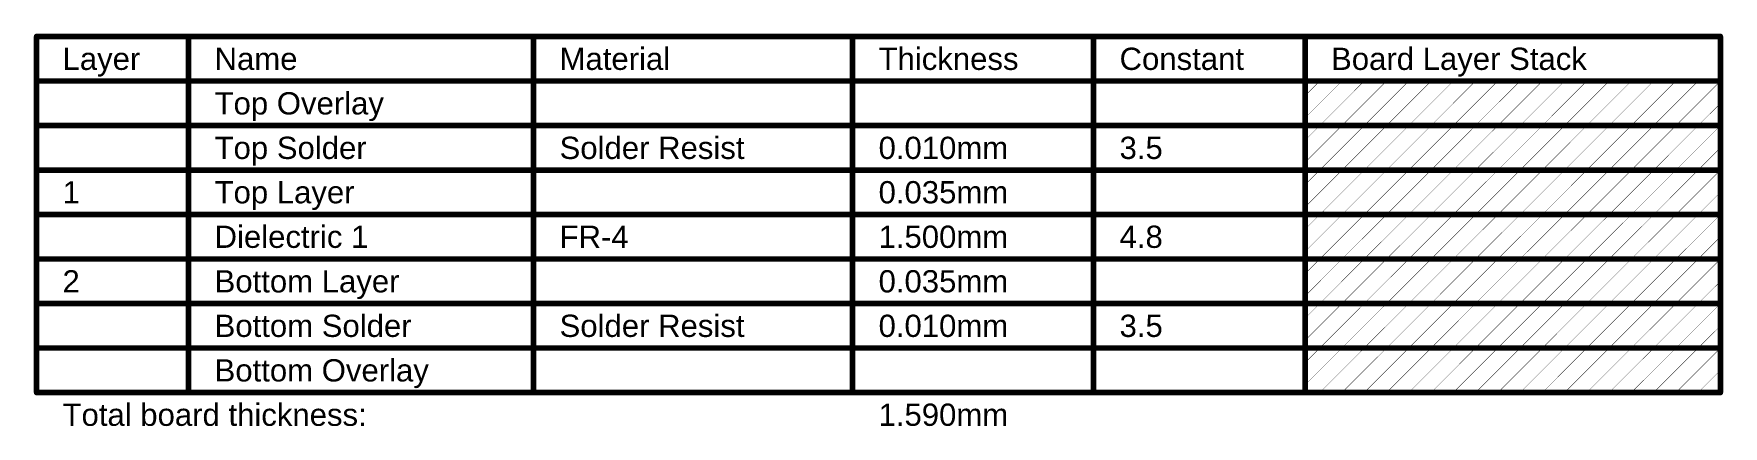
# Model space of a CAD drawing. Header units: inches. Extents: x -7 to 348, y -14 to 159.
# Drawn here: x 101.7 to 217.3, y 106.4 to 133.3 of the extents above; entities that cross this region are included whole.
import ezdxf

# ---------------------------------------------------------------- set-up
doc = ezdxf.new("R2010")
doc.units = ezdxf.units.IN
doc.layers.add('Fabrication', color=76, linetype='Continuous')
doc.styles.add('Arial', font='', dxfattribs={"height": 0.2})
doc.styles.get('Arial').set_extended_font_data('Arial')

msp = doc.modelspace()

# ---------------------------------------------------------------- texts
at = {"layer": 'Fabrication', "style": 'Arial'}
for s, height, p in [('Layer', 1.524, (103.65, 130.81)), ('Name', 1.524, (114.06, 130.81)), ('Material', 1.524, (137.68, 130.81)), ('Thickness', 1.524, (159.52, 130.81)), ('Constant', 1.524, (176.02, 130.81)), ('Board Layer Stack', 1.524, (190.5, 130.81)), ('Top Overlay', 1.524, (114.06, 127.76)), ('Top Solder', 1.524, (114.06, 124.71)), ('Solder Resist', 1.524, (137.68, 124.71)), ('0.010mm', 1.524, (159.52, 124.71)), ('3.5', 1.524, (176.02, 124.71)), ('1', 1.52, (103.65, 121.67)), ('Top Layer', 1.524, (114.06, 121.67)), ('0.035mm', 1.524, (159.52, 121.67)), ('Dielectric 1', 1.524, (114.06, 118.62)), ('FR-4', 1.524, (137.68, 118.62)), ('1.500mm', 1.524, (159.52, 118.62)), ('4.8', 1.524, (176.02, 118.62)), ('2', 1.52, (103.65, 115.57)), ('Bottom Layer', 1.524, (114.06, 115.57)), ('0.035mm', 1.524, (159.52, 115.57)), ('Bottom Solder', 1.524, (114.06, 112.52)), ('Solder Resist', 1.524, (137.68, 112.52)), ('0.010mm', 1.524, (159.52, 112.52)), ('3.5', 1.524, (176.02, 112.52)), ('Bottom Overlay', 1.524, (114.06, 109.47)), ('Total board thickness:', 1.524, (103.65, 106.43)), ('1.590mm', 1.524, (159.52, 106.43))]:
    msp.add_text(s, height=height, dxfattribs=at).set_placement(p)

# ---------------------------------------------------------------- linework, layer by layer
at = {"layer": 'Fabrication'}
for points in [[(101.87, 108.71, 0.381, 0.381, 0), (101.87, 133.1, 0.381, 0.381, 0)], [(101.87, 133.1, 0.381, 0.381, 0), (217.16, 133.1, 0.381, 0.381, 0)], [(112.28, 108.71, 0.381, 0.381, 0), (112.28, 133.1, 0.381, 0.381, 0)], [(135.9, 108.71, 0.381, 0.381, 0), (135.9, 133.1, 0.381, 0.381, 0)], [(157.74, 108.71, 0.381, 0.381, 0), (157.74, 133.1, 0.381, 0.381, 0)], [(174.24, 108.71, 0.381, 0.381, 0), (174.24, 133.1, 0.381, 0.381, 0)], [(188.72, 108.71, 0.381, 0.381, 0), (188.72, 133.1, 0.381, 0.381, 0)], [(217.16, 108.71, 0.381, 0.381, 0), (217.16, 133.1, 0.381, 0.381, 0)], [(101.87, 130.05, 0.381, 0.381, 0), (217.16, 130.05, 0.381, 0.381, 0)], [(188.72, 129.04, 0.0254, 0.0254, 0), (189.73, 130.05, 0.0254, 0.0254, 0)], [(188.72, 127.52, 0.0254, 0.0254, 0), (191.25, 130.05, 0.0254, 0.0254, 0)], [(189.73, 127, 0.0254, 0.0254, 0), (192.77, 130.05, 0.0254, 0.0254, 0)], [(191.25, 127, 0.0254, 0.0254, 0), (194.3, 130.05, 0.0254, 0.0254, 0)], [(192.77, 127, 0.0254, 0.0254, 0), (195.82, 130.05, 0.0254, 0.0254, 0)], [(194.3, 127, 0.0254, 0.0254, 0), (197.35, 130.05, 0.0254, 0.0254, 0)], [(195.82, 127, 0.0254, 0.0254, 0), (198.87, 130.05, 0.0254, 0.0254, 0)], [(197.35, 127, 0.0254, 0.0254, 0), (200.39, 130.05, 0.0254, 0.0254, 0)], [(198.87, 127, 0.0254, 0.0254, 0), (201.92, 130.05, 0.0254, 0.0254, 0)], [(200.39, 127, 0.0254, 0.0254, 0), (203.44, 130.05, 0.0254, 0.0254, 0)], [(201.92, 127, 0.0254, 0.0254, 0), (204.97, 130.05, 0.0254, 0.0254, 0)], [(203.44, 127, 0.0254, 0.0254, 0), (206.49, 130.05, 0.0254, 0.0254, 0)], [(204.97, 127, 0.0254, 0.0254, 0), (208.01, 130.05, 0.0254, 0.0254, 0)], [(206.49, 127, 0.0254, 0.0254, 0), (209.54, 130.05, 0.0254, 0.0254, 0)], [(208.01, 127, 0.0254, 0.0254, 0), (211.06, 130.05, 0.0254, 0.0254, 0)], [(209.54, 127, 0.0254, 0.0254, 0), (212.59, 130.05, 0.0254, 0.0254, 0)], [(211.06, 127, 0.0254, 0.0254, 0), (214.11, 130.05, 0.0254, 0.0254, 0)], [(212.59, 127, 0.0254, 0.0254, 0), (215.63, 130.05, 0.0254, 0.0254, 0)], [(214.11, 127, 0.0254, 0.0254, 0), (217.16, 130.05, 0.0254, 0.0254, 0)], [(215.63, 127, 0.0254, 0.0254, 0), (217.16, 128.52, 0.0254, 0.0254, 0)], [(101.87, 127, 0.381, 0.381, 0), (112.28, 127, 0.381, 0.381, 0)], [(112.28, 127, 0.381, 0.381, 0), (135.9, 127, 0.381, 0.381, 0)], [(135.9, 127, 0.381, 0.381, 0), (157.74, 127, 0.381, 0.381, 0)], [(157.74, 127, 0.381, 0.381, 0), (174.24, 127, 0.381, 0.381, 0)], [(174.24, 127, 0.381, 0.381, 0), (188.72, 127, 0.381, 0.381, 0)], [(188.72, 127, 0.381, 0.381, 0), (217.16, 127, 0.381, 0.381, 0)], [(188.72, 125.99, 0.0254, 0.0254, 0), (189.73, 127, 0.0254, 0.0254, 0)], [(188.72, 124.47, 0.0254, 0.0254, 0), (191.25, 127, 0.0254, 0.0254, 0)], [(189.73, 123.95, 0.0254, 0.0254, 0), (192.77, 127, 0.0254, 0.0254, 0)], [(191.25, 123.95, 0.0254, 0.0254, 0), (194.3, 127, 0.0254, 0.0254, 0)], [(192.77, 123.95, 0.0254, 0.0254, 0), (195.82, 127, 0.0254, 0.0254, 0)], [(194.3, 123.95, 0.0254, 0.0254, 0), (197.35, 127, 0.0254, 0.0254, 0)], [(195.82, 123.95, 0.0254, 0.0254, 0), (198.87, 127, 0.0254, 0.0254, 0)], [(197.35, 123.95, 0.0254, 0.0254, 0), (200.39, 127, 0.0254, 0.0254, 0)], [(198.87, 123.95, 0.0254, 0.0254, 0), (201.92, 127, 0.0254, 0.0254, 0)], [(200.39, 123.95, 0.0254, 0.0254, 0), (203.44, 127, 0.0254, 0.0254, 0)], [(201.92, 123.95, 0.0254, 0.0254, 0), (204.97, 127, 0.0254, 0.0254, 0)], [(203.44, 123.95, 0.0254, 0.0254, 0), (206.49, 127, 0.0254, 0.0254, 0)], [(204.97, 123.95, 0.0254, 0.0254, 0), (208.01, 127, 0.0254, 0.0254, 0)], [(206.49, 123.95, 0.0254, 0.0254, 0), (209.54, 127, 0.0254, 0.0254, 0)], [(208.01, 123.95, 0.0254, 0.0254, 0), (211.06, 127, 0.0254, 0.0254, 0)], [(209.54, 123.95, 0.0254, 0.0254, 0), (212.59, 127, 0.0254, 0.0254, 0)], [(211.06, 123.95, 0.0254, 0.0254, 0), (214.11, 127, 0.0254, 0.0254, 0)], [(212.59, 123.95, 0.0254, 0.0254, 0), (215.63, 127, 0.0254, 0.0254, 0)], [(214.11, 123.95, 0.0254, 0.0254, 0), (217.16, 127, 0.0254, 0.0254, 0)], [(215.63, 123.95, 0.0254, 0.0254, 0), (217.16, 125.48, 0.0254, 0.0254, 0)], [(101.87, 123.95, 0.381, 0.381, 0), (112.28, 123.95, 0.381, 0.381, 0)], [(112.28, 123.95, 0.381, 0.381, 0), (135.9, 123.95, 0.381, 0.381, 0)], [(135.9, 123.95, 0.381, 0.381, 0), (157.74, 123.95, 0.381, 0.381, 0)], [(157.74, 123.95, 0.381, 0.381, 0), (174.24, 123.95, 0.381, 0.381, 0)], [(174.24, 123.95, 0.381, 0.381, 0), (188.72, 123.95, 0.381, 0.381, 0)], [(188.72, 123.95, 0.381, 0.381, 0), (217.16, 123.95, 0.381, 0.381, 0)], [(188.72, 122.94, 0.0254, 0.0254, 0), (189.73, 123.95, 0.0254, 0.0254, 0)], [(188.72, 121.42, 0.0254, 0.0254, 0), (191.25, 123.95, 0.0254, 0.0254, 0)], [(189.73, 120.9, 0.0254, 0.0254, 0), (192.77, 123.95, 0.0254, 0.0254, 0)], [(191.25, 120.9, 0.0254, 0.0254, 0), (194.3, 123.95, 0.0254, 0.0254, 0)], [(192.77, 120.9, 0.0254, 0.0254, 0), (195.82, 123.95, 0.0254, 0.0254, 0)], [(194.3, 120.9, 0.0254, 0.0254, 0), (197.35, 123.95, 0.0254, 0.0254, 0)], [(195.82, 120.9, 0.0254, 0.0254, 0), (198.87, 123.95, 0.0254, 0.0254, 0)], [(197.35, 120.9, 0.0254, 0.0254, 0), (200.39, 123.95, 0.0254, 0.0254, 0)], [(198.87, 120.9, 0.0254, 0.0254, 0), (201.92, 123.95, 0.0254, 0.0254, 0)], [(200.39, 120.9, 0.0254, 0.0254, 0), (203.44, 123.95, 0.0254, 0.0254, 0)], [(201.92, 120.9, 0.0254, 0.0254, 0), (204.97, 123.95, 0.0254, 0.0254, 0)], [(203.44, 120.9, 0.0254, 0.0254, 0), (206.49, 123.95, 0.0254, 0.0254, 0)], [(204.97, 120.9, 0.0254, 0.0254, 0), (208.01, 123.95, 0.0254, 0.0254, 0)], [(206.49, 120.9, 0.0254, 0.0254, 0), (209.54, 123.95, 0.0254, 0.0254, 0)], [(208.01, 120.9, 0.0254, 0.0254, 0), (211.06, 123.95, 0.0254, 0.0254, 0)], [(209.54, 120.9, 0.0254, 0.0254, 0), (212.59, 123.95, 0.0254, 0.0254, 0)], [(211.06, 120.9, 0.0254, 0.0254, 0), (214.11, 123.95, 0.0254, 0.0254, 0)], [(212.59, 120.9, 0.0254, 0.0254, 0), (215.63, 123.95, 0.0254, 0.0254, 0)], [(214.11, 120.9, 0.0254, 0.0254, 0), (217.16, 123.95, 0.0254, 0.0254, 0)], [(215.63, 120.9, 0.0254, 0.0254, 0), (217.16, 122.43, 0.0254, 0.0254, 0)], [(101.87, 120.9, 0.381, 0.381, 0), (112.28, 120.9, 0.381, 0.381, 0)], [(112.28, 120.9, 0.381, 0.381, 0), (135.9, 120.9, 0.381, 0.381, 0)], [(135.9, 120.9, 0.381, 0.381, 0), (157.74, 120.9, 0.381, 0.381, 0)], [(157.74, 120.9, 0.381, 0.381, 0), (174.24, 120.9, 0.381, 0.381, 0)], [(174.24, 120.9, 0.381, 0.381, 0), (188.72, 120.9, 0.381, 0.381, 0)], [(188.72, 120.9, 0.381, 0.381, 0), (217.16, 120.9, 0.381, 0.381, 0)], [(188.72, 119.9, 0.0254, 0.0254, 0), (189.73, 120.9, 0.0254, 0.0254, 0)], [(188.72, 118.37, 0.0254, 0.0254, 0), (191.25, 120.9, 0.0254, 0.0254, 0)], [(189.73, 117.86, 0.0254, 0.0254, 0), (192.77, 120.9, 0.0254, 0.0254, 0)], [(191.25, 117.86, 0.0254, 0.0254, 0), (194.3, 120.9, 0.0254, 0.0254, 0)], [(192.77, 117.86, 0.0254, 0.0254, 0), (195.82, 120.9, 0.0254, 0.0254, 0)], [(194.3, 117.86, 0.0254, 0.0254, 0), (197.35, 120.9, 0.0254, 0.0254, 0)], [(195.82, 117.86, 0.0254, 0.0254, 0), (198.87, 120.9, 0.0254, 0.0254, 0)], [(197.35, 117.86, 0.0254, 0.0254, 0), (200.39, 120.9, 0.0254, 0.0254, 0)], [(198.87, 117.86, 0.0254, 0.0254, 0), (201.92, 120.9, 0.0254, 0.0254, 0)], [(200.39, 117.86, 0.0254, 0.0254, 0), (203.44, 120.9, 0.0254, 0.0254, 0)], [(201.92, 117.86, 0.0254, 0.0254, 0), (204.97, 120.9, 0.0254, 0.0254, 0)], [(203.44, 117.86, 0.0254, 0.0254, 0), (206.49, 120.9, 0.0254, 0.0254, 0)], [(204.97, 117.86, 0.0254, 0.0254, 0), (208.01, 120.9, 0.0254, 0.0254, 0)], [(206.49, 117.86, 0.0254, 0.0254, 0), (209.54, 120.9, 0.0254, 0.0254, 0)], [(208.01, 117.86, 0.0254, 0.0254, 0), (211.06, 120.9, 0.0254, 0.0254, 0)], [(209.54, 117.86, 0.0254, 0.0254, 0), (212.59, 120.9, 0.0254, 0.0254, 0)], [(211.06, 117.86, 0.0254, 0.0254, 0), (214.11, 120.9, 0.0254, 0.0254, 0)], [(212.59, 117.86, 0.0254, 0.0254, 0), (215.63, 120.9, 0.0254, 0.0254, 0)], [(214.11, 117.86, 0.0254, 0.0254, 0), (217.16, 120.9, 0.0254, 0.0254, 0)], [(215.63, 117.86, 0.0254, 0.0254, 0), (217.16, 119.38, 0.0254, 0.0254, 0)], [(101.87, 117.86, 0.381, 0.381, 0), (112.28, 117.86, 0.381, 0.381, 0)], [(112.28, 117.86, 0.381, 0.381, 0), (135.9, 117.86, 0.381, 0.381, 0)], [(135.9, 117.86, 0.381, 0.381, 0), (157.74, 117.86, 0.381, 0.381, 0)], [(157.74, 117.86, 0.381, 0.381, 0), (174.24, 117.86, 0.381, 0.381, 0)], [(174.24, 117.86, 0.381, 0.381, 0), (188.72, 117.86, 0.381, 0.381, 0)], [(188.72, 117.86, 0.381, 0.381, 0), (217.16, 117.86, 0.381, 0.381, 0)], [(188.72, 116.85, 0.0254, 0.0254, 0), (189.73, 117.86, 0.0254, 0.0254, 0)], [(188.72, 115.32, 0.0254, 0.0254, 0), (191.25, 117.86, 0.0254, 0.0254, 0)], [(189.73, 114.81, 0.0254, 0.0254, 0), (192.77, 117.86, 0.0254, 0.0254, 0)], [(191.25, 114.81, 0.0254, 0.0254, 0), (194.3, 117.86, 0.0254, 0.0254, 0)], [(192.77, 114.81, 0.0254, 0.0254, 0), (195.82, 117.86, 0.0254, 0.0254, 0)], [(194.3, 114.81, 0.0254, 0.0254, 0), (197.35, 117.86, 0.0254, 0.0254, 0)], [(195.82, 114.81, 0.0254, 0.0254, 0), (198.87, 117.86, 0.0254, 0.0254, 0)], [(197.35, 114.81, 0.0254, 0.0254, 0), (200.39, 117.86, 0.0254, 0.0254, 0)], [(198.87, 114.81, 0.0254, 0.0254, 0), (201.92, 117.86, 0.0254, 0.0254, 0)], [(200.39, 114.81, 0.0254, 0.0254, 0), (203.44, 117.86, 0.0254, 0.0254, 0)], [(201.92, 114.81, 0.0254, 0.0254, 0), (204.97, 117.86, 0.0254, 0.0254, 0)], [(203.44, 114.81, 0.0254, 0.0254, 0), (206.49, 117.86, 0.0254, 0.0254, 0)], [(204.97, 114.81, 0.0254, 0.0254, 0), (208.01, 117.86, 0.0254, 0.0254, 0)], [(206.49, 114.81, 0.0254, 0.0254, 0), (209.54, 117.86, 0.0254, 0.0254, 0)], [(208.01, 114.81, 0.0254, 0.0254, 0), (211.06, 117.86, 0.0254, 0.0254, 0)], [(209.54, 114.81, 0.0254, 0.0254, 0), (212.59, 117.86, 0.0254, 0.0254, 0)], [(211.06, 114.81, 0.0254, 0.0254, 0), (214.11, 117.86, 0.0254, 0.0254, 0)], [(212.59, 114.81, 0.0254, 0.0254, 0), (215.63, 117.86, 0.0254, 0.0254, 0)], [(214.11, 114.81, 0.0254, 0.0254, 0), (217.16, 117.86, 0.0254, 0.0254, 0)], [(215.63, 114.81, 0.0254, 0.0254, 0), (217.16, 116.33, 0.0254, 0.0254, 0)], [(101.87, 114.81, 0.381, 0.381, 0), (112.28, 114.81, 0.381, 0.381, 0)], [(112.28, 114.81, 0.381, 0.381, 0), (135.9, 114.81, 0.381, 0.381, 0)], [(135.9, 114.81, 0.381, 0.381, 0), (157.74, 114.81, 0.381, 0.381, 0)], [(157.74, 114.81, 0.381, 0.381, 0), (174.24, 114.81, 0.381, 0.381, 0)], [(174.24, 114.81, 0.381, 0.381, 0), (188.72, 114.81, 0.381, 0.381, 0)], [(188.72, 114.81, 0.381, 0.381, 0), (217.16, 114.81, 0.381, 0.381, 0)], [(188.72, 113.8, 0.0254, 0.0254, 0), (189.73, 114.81, 0.0254, 0.0254, 0)], [(188.72, 112.28, 0.0254, 0.0254, 0), (191.25, 114.81, 0.0254, 0.0254, 0)], [(189.73, 111.76, 0.0254, 0.0254, 0), (192.77, 114.81, 0.0254, 0.0254, 0)], [(191.25, 111.76, 0.0254, 0.0254, 0), (194.3, 114.81, 0.0254, 0.0254, 0)], [(192.77, 111.76, 0.0254, 0.0254, 0), (195.82, 114.81, 0.0254, 0.0254, 0)], [(194.3, 111.76, 0.0254, 0.0254, 0), (197.35, 114.81, 0.0254, 0.0254, 0)], [(195.82, 111.76, 0.0254, 0.0254, 0), (198.87, 114.81, 0.0254, 0.0254, 0)], [(197.35, 111.76, 0.0254, 0.0254, 0), (200.39, 114.81, 0.0254, 0.0254, 0)], [(198.87, 111.76, 0.0254, 0.0254, 0), (201.92, 114.81, 0.0254, 0.0254, 0)], [(200.39, 111.76, 0.0254, 0.0254, 0), (203.44, 114.81, 0.0254, 0.0254, 0)], [(201.92, 111.76, 0.0254, 0.0254, 0), (204.97, 114.81, 0.0254, 0.0254, 0)], [(203.44, 111.76, 0.0254, 0.0254, 0), (206.49, 114.81, 0.0254, 0.0254, 0)], [(204.97, 111.76, 0.0254, 0.0254, 0), (208.01, 114.81, 0.0254, 0.0254, 0)], [(206.49, 111.76, 0.0254, 0.0254, 0), (209.54, 114.81, 0.0254, 0.0254, 0)], [(208.01, 111.76, 0.0254, 0.0254, 0), (211.06, 114.81, 0.0254, 0.0254, 0)], [(209.54, 111.76, 0.0254, 0.0254, 0), (212.59, 114.81, 0.0254, 0.0254, 0)], [(211.06, 111.76, 0.0254, 0.0254, 0), (214.11, 114.81, 0.0254, 0.0254, 0)], [(212.59, 111.76, 0.0254, 0.0254, 0), (215.63, 114.81, 0.0254, 0.0254, 0)], [(214.11, 111.76, 0.0254, 0.0254, 0), (217.16, 114.81, 0.0254, 0.0254, 0)], [(215.63, 111.76, 0.0254, 0.0254, 0), (217.16, 113.28, 0.0254, 0.0254, 0)], [(101.87, 111.76, 0.381, 0.381, 0), (112.28, 111.76, 0.381, 0.381, 0)], [(112.28, 111.76, 0.381, 0.381, 0), (135.9, 111.76, 0.381, 0.381, 0)], [(135.9, 111.76, 0.381, 0.381, 0), (157.74, 111.76, 0.381, 0.381, 0)], [(157.74, 111.76, 0.381, 0.381, 0), (174.24, 111.76, 0.381, 0.381, 0)], [(174.24, 111.76, 0.381, 0.381, 0), (188.72, 111.76, 0.381, 0.381, 0)], [(188.72, 111.76, 0.381, 0.381, 0), (217.16, 111.76, 0.381, 0.381, 0)], [(188.72, 110.75, 0.0254, 0.0254, 0), (189.73, 111.76, 0.0254, 0.0254, 0)], [(188.72, 109.23, 0.0254, 0.0254, 0), (191.25, 111.76, 0.0254, 0.0254, 0)], [(189.73, 108.71, 0.0254, 0.0254, 0), (192.77, 111.76, 0.0254, 0.0254, 0)], [(191.25, 108.71, 0.0254, 0.0254, 0), (194.3, 111.76, 0.0254, 0.0254, 0)], [(192.77, 108.71, 0.0254, 0.0254, 0), (195.82, 111.76, 0.0254, 0.0254, 0)], [(194.3, 108.71, 0.0254, 0.0254, 0), (197.35, 111.76, 0.0254, 0.0254, 0)], [(195.82, 108.71, 0.0254, 0.0254, 0), (198.87, 111.76, 0.0254, 0.0254, 0)], [(197.35, 108.71, 0.0254, 0.0254, 0), (200.39, 111.76, 0.0254, 0.0254, 0)], [(198.87, 108.71, 0.0254, 0.0254, 0), (201.92, 111.76, 0.0254, 0.0254, 0)], [(200.39, 108.71, 0.0254, 0.0254, 0), (203.44, 111.76, 0.0254, 0.0254, 0)], [(201.92, 108.71, 0.0254, 0.0254, 0), (204.97, 111.76, 0.0254, 0.0254, 0)], [(203.44, 108.71, 0.0254, 0.0254, 0), (206.49, 111.76, 0.0254, 0.0254, 0)], [(204.97, 108.71, 0.0254, 0.0254, 0), (208.01, 111.76, 0.0254, 0.0254, 0)], [(206.49, 108.71, 0.0254, 0.0254, 0), (209.54, 111.76, 0.0254, 0.0254, 0)], [(208.01, 108.71, 0.0254, 0.0254, 0), (211.06, 111.76, 0.0254, 0.0254, 0)], [(209.54, 108.71, 0.0254, 0.0254, 0), (212.59, 111.76, 0.0254, 0.0254, 0)], [(211.06, 108.71, 0.0254, 0.0254, 0), (214.11, 111.76, 0.0254, 0.0254, 0)], [(212.59, 108.71, 0.0254, 0.0254, 0), (215.63, 111.76, 0.0254, 0.0254, 0)], [(214.11, 108.71, 0.0254, 0.0254, 0), (217.16, 111.76, 0.0254, 0.0254, 0)], [(215.63, 108.71, 0.0254, 0.0254, 0), (217.16, 110.24, 0.0254, 0.0254, 0)], [(101.87, 108.71, 0.381, 0.381, 0), (112.28, 108.71, 0.381, 0.381, 0)], [(112.28, 108.71, 0.381, 0.381, 0), (135.9, 108.71, 0.381, 0.381, 0)], [(135.9, 108.71, 0.381, 0.381, 0), (157.74, 108.71, 0.381, 0.381, 0)], [(157.74, 108.71, 0.381, 0.381, 0), (174.24, 108.71, 0.381, 0.381, 0)], [(174.24, 108.71, 0.381, 0.381, 0), (188.72, 108.71, 0.381, 0.381, 0)], [(188.72, 108.71, 0.381, 0.381, 0), (217.16, 108.71, 0.381, 0.381, 0)]]:
    msp.add_lwpolyline(points, format="xyseb", dxfattribs=at)
for points in [[(101.78, 133.1, 0.191, 0.191, 1), (101.97, 133.1, 0.191, 0.191, 1)], [(101.78, 133.1, 0.191, 0.191, 1), (101.97, 133.1, 0.191, 0.191, 1)], [(112.19, 133.1, 0.191, 0.191, 1), (112.38, 133.1, 0.191, 0.191, 1)], [(135.8, 133.1, 0.191, 0.191, 1), (136, 133.1, 0.191, 0.191, 1)], [(157.64, 133.1, 0.191, 0.191, 1), (157.83, 133.1, 0.191, 0.191, 1)], [(174.15, 133.1, 0.191, 0.191, 1), (174.34, 133.1, 0.191, 0.191, 1)], [(188.62, 133.1, 0.191, 0.191, 1), (188.81, 133.1, 0.191, 0.191, 1)], [(217.06, 133.1, 0.191, 0.191, 1), (217.25, 133.1, 0.191, 0.191, 1)], [(217.06, 133.1, 0.191, 0.191, 1), (217.25, 133.1, 0.191, 0.191, 1)], [(101.78, 130.05, 0.191, 0.191, 1), (101.97, 130.05, 0.191, 0.191, 1)], [(189.72, 130.05, 0.0127, 0.0127, 1), (189.73, 130.05, 0.0127, 0.0127, 1)], [(191.24, 130.05, 0.0127, 0.0127, 1), (191.26, 130.05, 0.0127, 0.0127, 1)], [(192.77, 130.05, 0.0127, 0.0127, 1), (192.78, 130.05, 0.0127, 0.0127, 1)], [(194.29, 130.05, 0.0127, 0.0127, 1), (194.3, 130.05, 0.0127, 0.0127, 1)], [(195.82, 130.05, 0.0127, 0.0127, 1), (195.83, 130.05, 0.0127, 0.0127, 1)], [(197.34, 130.05, 0.0127, 0.0127, 1), (197.35, 130.05, 0.0127, 0.0127, 1)], [(198.86, 130.05, 0.0127, 0.0127, 1), (198.88, 130.05, 0.0127, 0.0127, 1)], [(200.39, 130.05, 0.0127, 0.0127, 1), (200.4, 130.05, 0.0127, 0.0127, 1)], [(201.91, 130.05, 0.0127, 0.0127, 1), (201.92, 130.05, 0.0127, 0.0127, 1)], [(203.44, 130.05, 0.0127, 0.0127, 1), (203.45, 130.05, 0.0127, 0.0127, 1)], [(204.96, 130.05, 0.0127, 0.0127, 1), (204.97, 130.05, 0.0127, 0.0127, 1)], [(206.48, 130.05, 0.0127, 0.0127, 1), (206.5, 130.05, 0.0127, 0.0127, 1)], [(208.01, 130.05, 0.0127, 0.0127, 1), (208.02, 130.05, 0.0127, 0.0127, 1)], [(209.53, 130.05, 0.0127, 0.0127, 1), (209.54, 130.05, 0.0127, 0.0127, 1)], [(211.06, 130.05, 0.0127, 0.0127, 1), (211.07, 130.05, 0.0127, 0.0127, 1)], [(212.58, 130.05, 0.0127, 0.0127, 1), (212.59, 130.05, 0.0127, 0.0127, 1)], [(214.1, 130.05, 0.0127, 0.0127, 1), (214.12, 130.05, 0.0127, 0.0127, 1)], [(215.63, 130.05, 0.0127, 0.0127, 1), (215.64, 130.05, 0.0127, 0.0127, 1)], [(217.06, 130.05, 0.191, 0.191, 1), (217.25, 130.05, 0.191, 0.191, 1)], [(217.15, 130.05, 0.0127, 0.0127, 1), (217.16, 130.05, 0.0127, 0.0127, 1)], [(188.71, 129.04, 0.0127, 0.0127, 1), (188.72, 129.04, 0.0127, 0.0127, 1)], [(217.15, 128.52, 0.0127, 0.0127, 1), (217.16, 128.52, 0.0127, 0.0127, 1)], [(188.71, 127.52, 0.0127, 0.0127, 1), (188.72, 127.52, 0.0127, 0.0127, 1)], [(101.78, 127, 0.191, 0.191, 1), (101.97, 127, 0.191, 0.191, 1)], [(112.19, 127, 0.191, 0.191, 1), (112.38, 127, 0.191, 0.191, 1)], [(112.19, 127, 0.191, 0.191, 1), (112.38, 127, 0.191, 0.191, 1)], [(135.8, 127, 0.191, 0.191, 1), (136, 127, 0.191, 0.191, 1)], [(135.8, 127, 0.191, 0.191, 1), (136, 127, 0.191, 0.191, 1)], [(157.64, 127, 0.191, 0.191, 1), (157.83, 127, 0.191, 0.191, 1)], [(157.64, 127, 0.191, 0.191, 1), (157.83, 127, 0.191, 0.191, 1)], [(174.15, 127, 0.191, 0.191, 1), (174.34, 127, 0.191, 0.191, 1)], [(174.15, 127, 0.191, 0.191, 1), (174.34, 127, 0.191, 0.191, 1)], [(188.62, 127, 0.191, 0.191, 1), (188.81, 127, 0.191, 0.191, 1)], [(188.62, 127, 0.191, 0.191, 1), (188.81, 127, 0.191, 0.191, 1)], [(189.72, 127, 0.0127, 0.0127, 1), (189.73, 127, 0.0127, 0.0127, 1)], [(189.72, 127, 0.0127, 0.0127, 1), (189.73, 127, 0.0127, 0.0127, 1)], [(191.24, 127, 0.0127, 0.0127, 1), (191.26, 127, 0.0127, 0.0127, 1)], [(191.24, 127, 0.0127, 0.0127, 1), (191.26, 127, 0.0127, 0.0127, 1)], [(192.77, 127, 0.0127, 0.0127, 1), (192.78, 127, 0.0127, 0.0127, 1)], [(192.77, 127, 0.0127, 0.0127, 1), (192.78, 127, 0.0127, 0.0127, 1)], [(194.29, 127, 0.0127, 0.0127, 1), (194.3, 127, 0.0127, 0.0127, 1)], [(194.29, 127, 0.0127, 0.0127, 1), (194.3, 127, 0.0127, 0.0127, 1)], [(195.82, 127, 0.0127, 0.0127, 1), (195.83, 127, 0.0127, 0.0127, 1)], [(195.82, 127, 0.0127, 0.0127, 1), (195.83, 127, 0.0127, 0.0127, 1)], [(197.34, 127, 0.0127, 0.0127, 1), (197.35, 127, 0.0127, 0.0127, 1)], [(197.34, 127, 0.0127, 0.0127, 1), (197.35, 127, 0.0127, 0.0127, 1)], [(198.86, 127, 0.0127, 0.0127, 1), (198.88, 127, 0.0127, 0.0127, 1)], [(198.86, 127, 0.0127, 0.0127, 1), (198.88, 127, 0.0127, 0.0127, 1)], [(200.39, 127, 0.0127, 0.0127, 1), (200.4, 127, 0.0127, 0.0127, 1)], [(200.39, 127, 0.0127, 0.0127, 1), (200.4, 127, 0.0127, 0.0127, 1)], [(201.91, 127, 0.0127, 0.0127, 1), (201.92, 127, 0.0127, 0.0127, 1)], [(201.91, 127, 0.0127, 0.0127, 1), (201.92, 127, 0.0127, 0.0127, 1)], [(203.44, 127, 0.0127, 0.0127, 1), (203.45, 127, 0.0127, 0.0127, 1)], [(203.44, 127, 0.0127, 0.0127, 1), (203.45, 127, 0.0127, 0.0127, 1)], [(204.96, 127, 0.0127, 0.0127, 1), (204.97, 127, 0.0127, 0.0127, 1)], [(204.96, 127, 0.0127, 0.0127, 1), (204.97, 127, 0.0127, 0.0127, 1)], [(206.48, 127, 0.0127, 0.0127, 1), (206.5, 127, 0.0127, 0.0127, 1)], [(206.48, 127, 0.0127, 0.0127, 1), (206.5, 127, 0.0127, 0.0127, 1)], [(208.01, 127, 0.0127, 0.0127, 1), (208.02, 127, 0.0127, 0.0127, 1)], [(208.01, 127, 0.0127, 0.0127, 1), (208.02, 127, 0.0127, 0.0127, 1)], [(209.53, 127, 0.0127, 0.0127, 1), (209.54, 127, 0.0127, 0.0127, 1)], [(209.53, 127, 0.0127, 0.0127, 1), (209.54, 127, 0.0127, 0.0127, 1)], [(211.06, 127, 0.0127, 0.0127, 1), (211.07, 127, 0.0127, 0.0127, 1)], [(211.06, 127, 0.0127, 0.0127, 1), (211.07, 127, 0.0127, 0.0127, 1)], [(212.58, 127, 0.0127, 0.0127, 1), (212.59, 127, 0.0127, 0.0127, 1)], [(212.58, 127, 0.0127, 0.0127, 1), (212.59, 127, 0.0127, 0.0127, 1)], [(214.1, 127, 0.0127, 0.0127, 1), (214.12, 127, 0.0127, 0.0127, 1)], [(214.1, 127, 0.0127, 0.0127, 1), (214.12, 127, 0.0127, 0.0127, 1)], [(215.63, 127, 0.0127, 0.0127, 1), (215.64, 127, 0.0127, 0.0127, 1)], [(215.63, 127, 0.0127, 0.0127, 1), (215.64, 127, 0.0127, 0.0127, 1)], [(217.06, 127, 0.191, 0.191, 1), (217.25, 127, 0.191, 0.191, 1)], [(217.15, 127, 0.0127, 0.0127, 1), (217.16, 127, 0.0127, 0.0127, 1)], [(188.71, 125.99, 0.0127, 0.0127, 1), (188.72, 125.99, 0.0127, 0.0127, 1)], [(217.15, 125.48, 0.0127, 0.0127, 1), (217.16, 125.48, 0.0127, 0.0127, 1)], [(101.78, 123.95, 0.191, 0.191, 1), (101.97, 123.95, 0.191, 0.191, 1)], [(112.19, 123.95, 0.191, 0.191, 1), (112.38, 123.95, 0.191, 0.191, 1)], [(112.19, 123.95, 0.191, 0.191, 1), (112.38, 123.95, 0.191, 0.191, 1)], [(135.8, 123.95, 0.191, 0.191, 1), (136, 123.95, 0.191, 0.191, 1)], [(135.8, 123.95, 0.191, 0.191, 1), (136, 123.95, 0.191, 0.191, 1)], [(157.64, 123.95, 0.191, 0.191, 1), (157.83, 123.95, 0.191, 0.191, 1)], [(157.64, 123.95, 0.191, 0.191, 1), (157.83, 123.95, 0.191, 0.191, 1)], [(174.15, 123.95, 0.191, 0.191, 1), (174.34, 123.95, 0.191, 0.191, 1)], [(174.15, 123.95, 0.191, 0.191, 1), (174.34, 123.95, 0.191, 0.191, 1)], [(188.62, 123.95, 0.191, 0.191, 1), (188.81, 123.95, 0.191, 0.191, 1)], [(188.62, 123.95, 0.191, 0.191, 1), (188.81, 123.95, 0.191, 0.191, 1)], [(188.71, 124.47, 0.0127, 0.0127, 1), (188.72, 124.47, 0.0127, 0.0127, 1)], [(189.72, 123.95, 0.0127, 0.0127, 1), (189.73, 123.95, 0.0127, 0.0127, 1)], [(189.72, 123.95, 0.0127, 0.0127, 1), (189.73, 123.95, 0.0127, 0.0127, 1)], [(191.24, 123.95, 0.0127, 0.0127, 1), (191.26, 123.95, 0.0127, 0.0127, 1)], [(191.24, 123.95, 0.0127, 0.0127, 1), (191.26, 123.95, 0.0127, 0.0127, 1)], [(192.77, 123.95, 0.0127, 0.0127, 1), (192.78, 123.95, 0.0127, 0.0127, 1)], [(192.77, 123.95, 0.0127, 0.0127, 1), (192.78, 123.95, 0.0127, 0.0127, 1)], [(194.29, 123.95, 0.0127, 0.0127, 1), (194.3, 123.95, 0.0127, 0.0127, 1)], [(194.29, 123.95, 0.0127, 0.0127, 1), (194.3, 123.95, 0.0127, 0.0127, 1)], [(195.82, 123.95, 0.0127, 0.0127, 1), (195.83, 123.95, 0.0127, 0.0127, 1)], [(195.82, 123.95, 0.0127, 0.0127, 1), (195.83, 123.95, 0.0127, 0.0127, 1)], [(197.34, 123.95, 0.0127, 0.0127, 1), (197.35, 123.95, 0.0127, 0.0127, 1)], [(197.34, 123.95, 0.0127, 0.0127, 1), (197.35, 123.95, 0.0127, 0.0127, 1)], [(198.86, 123.95, 0.0127, 0.0127, 1), (198.88, 123.95, 0.0127, 0.0127, 1)], [(198.86, 123.95, 0.0127, 0.0127, 1), (198.88, 123.95, 0.0127, 0.0127, 1)], [(200.39, 123.95, 0.0127, 0.0127, 1), (200.4, 123.95, 0.0127, 0.0127, 1)], [(200.39, 123.95, 0.0127, 0.0127, 1), (200.4, 123.95, 0.0127, 0.0127, 1)], [(201.91, 123.95, 0.0127, 0.0127, 1), (201.92, 123.95, 0.0127, 0.0127, 1)], [(201.91, 123.95, 0.0127, 0.0127, 1), (201.92, 123.95, 0.0127, 0.0127, 1)], [(203.44, 123.95, 0.0127, 0.0127, 1), (203.45, 123.95, 0.0127, 0.0127, 1)], [(203.44, 123.95, 0.0127, 0.0127, 1), (203.45, 123.95, 0.0127, 0.0127, 1)], [(204.96, 123.95, 0.0127, 0.0127, 1), (204.97, 123.95, 0.0127, 0.0127, 1)], [(204.96, 123.95, 0.0127, 0.0127, 1), (204.97, 123.95, 0.0127, 0.0127, 1)], [(206.48, 123.95, 0.0127, 0.0127, 1), (206.5, 123.95, 0.0127, 0.0127, 1)], [(206.48, 123.95, 0.0127, 0.0127, 1), (206.5, 123.95, 0.0127, 0.0127, 1)], [(208.01, 123.95, 0.0127, 0.0127, 1), (208.02, 123.95, 0.0127, 0.0127, 1)], [(208.01, 123.95, 0.0127, 0.0127, 1), (208.02, 123.95, 0.0127, 0.0127, 1)], [(209.53, 123.95, 0.0127, 0.0127, 1), (209.54, 123.95, 0.0127, 0.0127, 1)], [(209.53, 123.95, 0.0127, 0.0127, 1), (209.54, 123.95, 0.0127, 0.0127, 1)], [(211.06, 123.95, 0.0127, 0.0127, 1), (211.07, 123.95, 0.0127, 0.0127, 1)], [(211.06, 123.95, 0.0127, 0.0127, 1), (211.07, 123.95, 0.0127, 0.0127, 1)], [(212.58, 123.95, 0.0127, 0.0127, 1), (212.59, 123.95, 0.0127, 0.0127, 1)], [(212.58, 123.95, 0.0127, 0.0127, 1), (212.59, 123.95, 0.0127, 0.0127, 1)], [(214.1, 123.95, 0.0127, 0.0127, 1), (214.12, 123.95, 0.0127, 0.0127, 1)], [(214.1, 123.95, 0.0127, 0.0127, 1), (214.12, 123.95, 0.0127, 0.0127, 1)], [(215.63, 123.95, 0.0127, 0.0127, 1), (215.64, 123.95, 0.0127, 0.0127, 1)], [(215.63, 123.95, 0.0127, 0.0127, 1), (215.64, 123.95, 0.0127, 0.0127, 1)], [(217.06, 123.95, 0.191, 0.191, 1), (217.25, 123.95, 0.191, 0.191, 1)], [(217.15, 123.95, 0.0127, 0.0127, 1), (217.16, 123.95, 0.0127, 0.0127, 1)], [(188.71, 122.94, 0.0127, 0.0127, 1), (188.72, 122.94, 0.0127, 0.0127, 1)], [(217.15, 122.43, 0.0127, 0.0127, 1), (217.16, 122.43, 0.0127, 0.0127, 1)], [(101.78, 120.9, 0.191, 0.191, 1), (101.97, 120.9, 0.191, 0.191, 1)], [(112.19, 120.9, 0.191, 0.191, 1), (112.38, 120.9, 0.191, 0.191, 1)], [(112.19, 120.9, 0.191, 0.191, 1), (112.38, 120.9, 0.191, 0.191, 1)], [(135.8, 120.9, 0.191, 0.191, 1), (136, 120.9, 0.191, 0.191, 1)], [(135.8, 120.9, 0.191, 0.191, 1), (136, 120.9, 0.191, 0.191, 1)], [(157.64, 120.9, 0.191, 0.191, 1), (157.83, 120.9, 0.191, 0.191, 1)], [(157.64, 120.9, 0.191, 0.191, 1), (157.83, 120.9, 0.191, 0.191, 1)], [(174.15, 120.9, 0.191, 0.191, 1), (174.34, 120.9, 0.191, 0.191, 1)], [(174.15, 120.9, 0.191, 0.191, 1), (174.34, 120.9, 0.191, 0.191, 1)], [(188.62, 120.9, 0.191, 0.191, 1), (188.81, 120.9, 0.191, 0.191, 1)], [(188.62, 120.9, 0.191, 0.191, 1), (188.81, 120.9, 0.191, 0.191, 1)], [(188.71, 121.42, 0.0127, 0.0127, 1), (188.72, 121.42, 0.0127, 0.0127, 1)], [(189.72, 120.9, 0.0127, 0.0127, 1), (189.73, 120.9, 0.0127, 0.0127, 1)], [(189.72, 120.9, 0.0127, 0.0127, 1), (189.73, 120.9, 0.0127, 0.0127, 1)], [(191.24, 120.9, 0.0127, 0.0127, 1), (191.26, 120.9, 0.0127, 0.0127, 1)], [(191.24, 120.9, 0.0127, 0.0127, 1), (191.26, 120.9, 0.0127, 0.0127, 1)], [(192.77, 120.9, 0.0127, 0.0127, 1), (192.78, 120.9, 0.0127, 0.0127, 1)], [(192.77, 120.9, 0.0127, 0.0127, 1), (192.78, 120.9, 0.0127, 0.0127, 1)], [(194.29, 120.9, 0.0127, 0.0127, 1), (194.3, 120.9, 0.0127, 0.0127, 1)], [(194.29, 120.9, 0.0127, 0.0127, 1), (194.3, 120.9, 0.0127, 0.0127, 1)], [(195.82, 120.9, 0.0127, 0.0127, 1), (195.83, 120.9, 0.0127, 0.0127, 1)], [(195.82, 120.9, 0.0127, 0.0127, 1), (195.83, 120.9, 0.0127, 0.0127, 1)], [(197.34, 120.9, 0.0127, 0.0127, 1), (197.35, 120.9, 0.0127, 0.0127, 1)], [(197.34, 120.9, 0.0127, 0.0127, 1), (197.35, 120.9, 0.0127, 0.0127, 1)], [(198.86, 120.9, 0.0127, 0.0127, 1), (198.88, 120.9, 0.0127, 0.0127, 1)], [(198.86, 120.9, 0.0127, 0.0127, 1), (198.88, 120.9, 0.0127, 0.0127, 1)], [(200.39, 120.9, 0.0127, 0.0127, 1), (200.4, 120.9, 0.0127, 0.0127, 1)], [(200.39, 120.9, 0.0127, 0.0127, 1), (200.4, 120.9, 0.0127, 0.0127, 1)], [(201.91, 120.9, 0.0127, 0.0127, 1), (201.92, 120.9, 0.0127, 0.0127, 1)], [(201.91, 120.9, 0.0127, 0.0127, 1), (201.92, 120.9, 0.0127, 0.0127, 1)], [(203.44, 120.9, 0.0127, 0.0127, 1), (203.45, 120.9, 0.0127, 0.0127, 1)], [(203.44, 120.9, 0.0127, 0.0127, 1), (203.45, 120.9, 0.0127, 0.0127, 1)], [(204.96, 120.9, 0.0127, 0.0127, 1), (204.97, 120.9, 0.0127, 0.0127, 1)], [(204.96, 120.9, 0.0127, 0.0127, 1), (204.97, 120.9, 0.0127, 0.0127, 1)], [(206.48, 120.9, 0.0127, 0.0127, 1), (206.5, 120.9, 0.0127, 0.0127, 1)], [(206.48, 120.9, 0.0127, 0.0127, 1), (206.5, 120.9, 0.0127, 0.0127, 1)], [(208.01, 120.9, 0.0127, 0.0127, 1), (208.02, 120.9, 0.0127, 0.0127, 1)], [(208.01, 120.9, 0.0127, 0.0127, 1), (208.02, 120.9, 0.0127, 0.0127, 1)], [(209.53, 120.9, 0.0127, 0.0127, 1), (209.54, 120.9, 0.0127, 0.0127, 1)], [(209.53, 120.9, 0.0127, 0.0127, 1), (209.54, 120.9, 0.0127, 0.0127, 1)], [(211.06, 120.9, 0.0127, 0.0127, 1), (211.07, 120.9, 0.0127, 0.0127, 1)], [(211.06, 120.9, 0.0127, 0.0127, 1), (211.07, 120.9, 0.0127, 0.0127, 1)], [(212.58, 120.9, 0.0127, 0.0127, 1), (212.59, 120.9, 0.0127, 0.0127, 1)], [(212.58, 120.9, 0.0127, 0.0127, 1), (212.59, 120.9, 0.0127, 0.0127, 1)], [(214.1, 120.9, 0.0127, 0.0127, 1), (214.12, 120.9, 0.0127, 0.0127, 1)], [(214.1, 120.9, 0.0127, 0.0127, 1), (214.12, 120.9, 0.0127, 0.0127, 1)], [(215.63, 120.9, 0.0127, 0.0127, 1), (215.64, 120.9, 0.0127, 0.0127, 1)], [(215.63, 120.9, 0.0127, 0.0127, 1), (215.64, 120.9, 0.0127, 0.0127, 1)], [(217.06, 120.9, 0.191, 0.191, 1), (217.25, 120.9, 0.191, 0.191, 1)], [(217.15, 120.9, 0.0127, 0.0127, 1), (217.16, 120.9, 0.0127, 0.0127, 1)], [(188.71, 119.9, 0.0127, 0.0127, 1), (188.72, 119.9, 0.0127, 0.0127, 1)], [(217.15, 119.38, 0.0127, 0.0127, 1), (217.16, 119.38, 0.0127, 0.0127, 1)], [(101.78, 117.86, 0.191, 0.191, 1), (101.97, 117.86, 0.191, 0.191, 1)], [(112.19, 117.86, 0.191, 0.191, 1), (112.38, 117.86, 0.191, 0.191, 1)], [(112.19, 117.86, 0.191, 0.191, 1), (112.38, 117.86, 0.191, 0.191, 1)], [(135.8, 117.86, 0.191, 0.191, 1), (136, 117.86, 0.191, 0.191, 1)], [(135.8, 117.86, 0.191, 0.191, 1), (136, 117.86, 0.191, 0.191, 1)], [(157.64, 117.86, 0.191, 0.191, 1), (157.83, 117.86, 0.191, 0.191, 1)], [(157.64, 117.86, 0.191, 0.191, 1), (157.83, 117.86, 0.191, 0.191, 1)], [(174.15, 117.86, 0.191, 0.191, 1), (174.34, 117.86, 0.191, 0.191, 1)], [(174.15, 117.86, 0.191, 0.191, 1), (174.34, 117.86, 0.191, 0.191, 1)], [(188.62, 117.86, 0.191, 0.191, 1), (188.81, 117.86, 0.191, 0.191, 1)], [(188.62, 117.86, 0.191, 0.191, 1), (188.81, 117.86, 0.191, 0.191, 1)], [(188.71, 118.37, 0.0127, 0.0127, 1), (188.72, 118.37, 0.0127, 0.0127, 1)], [(217.06, 117.86, 0.191, 0.191, 1), (217.25, 117.86, 0.191, 0.191, 1)], [(188.71, 116.85, 0.0127, 0.0127, 1), (188.72, 116.85, 0.0127, 0.0127, 1)], [(189.72, 117.86, 0.0127, 0.0127, 1), (189.73, 117.86, 0.0127, 0.0127, 1)], [(189.72, 117.86, 0.0127, 0.0127, 1), (189.73, 117.86, 0.0127, 0.0127, 1)], [(191.24, 117.86, 0.0127, 0.0127, 1), (191.26, 117.86, 0.0127, 0.0127, 1)], [(191.24, 117.86, 0.0127, 0.0127, 1), (191.26, 117.86, 0.0127, 0.0127, 1)], [(192.77, 117.86, 0.0127, 0.0127, 1), (192.78, 117.86, 0.0127, 0.0127, 1)], [(192.77, 117.86, 0.0127, 0.0127, 1), (192.78, 117.86, 0.0127, 0.0127, 1)], [(194.29, 117.86, 0.0127, 0.0127, 1), (194.3, 117.86, 0.0127, 0.0127, 1)], [(194.29, 117.86, 0.0127, 0.0127, 1), (194.3, 117.86, 0.0127, 0.0127, 1)], [(195.82, 117.86, 0.0127, 0.0127, 1), (195.83, 117.86, 0.0127, 0.0127, 1)], [(195.82, 117.86, 0.0127, 0.0127, 1), (195.83, 117.86, 0.0127, 0.0127, 1)], [(197.34, 117.86, 0.0127, 0.0127, 1), (197.35, 117.86, 0.0127, 0.0127, 1)], [(197.34, 117.86, 0.0127, 0.0127, 1), (197.35, 117.86, 0.0127, 0.0127, 1)], [(198.86, 117.86, 0.0127, 0.0127, 1), (198.88, 117.86, 0.0127, 0.0127, 1)], [(198.86, 117.86, 0.0127, 0.0127, 1), (198.88, 117.86, 0.0127, 0.0127, 1)], [(200.39, 117.86, 0.0127, 0.0127, 1), (200.4, 117.86, 0.0127, 0.0127, 1)], [(200.39, 117.86, 0.0127, 0.0127, 1), (200.4, 117.86, 0.0127, 0.0127, 1)], [(201.91, 117.86, 0.0127, 0.0127, 1), (201.92, 117.86, 0.0127, 0.0127, 1)], [(201.91, 117.86, 0.0127, 0.0127, 1), (201.92, 117.86, 0.0127, 0.0127, 1)], [(203.44, 117.86, 0.0127, 0.0127, 1), (203.45, 117.86, 0.0127, 0.0127, 1)], [(203.44, 117.86, 0.0127, 0.0127, 1), (203.45, 117.86, 0.0127, 0.0127, 1)], [(204.96, 117.86, 0.0127, 0.0127, 1), (204.97, 117.86, 0.0127, 0.0127, 1)], [(204.96, 117.86, 0.0127, 0.0127, 1), (204.97, 117.86, 0.0127, 0.0127, 1)], [(206.48, 117.86, 0.0127, 0.0127, 1), (206.5, 117.86, 0.0127, 0.0127, 1)], [(206.48, 117.86, 0.0127, 0.0127, 1), (206.5, 117.86, 0.0127, 0.0127, 1)], [(208.01, 117.86, 0.0127, 0.0127, 1), (208.02, 117.86, 0.0127, 0.0127, 1)], [(208.01, 117.86, 0.0127, 0.0127, 1), (208.02, 117.86, 0.0127, 0.0127, 1)], [(209.53, 117.86, 0.0127, 0.0127, 1), (209.54, 117.86, 0.0127, 0.0127, 1)], [(209.53, 117.86, 0.0127, 0.0127, 1), (209.54, 117.86, 0.0127, 0.0127, 1)], [(211.06, 117.86, 0.0127, 0.0127, 1), (211.07, 117.86, 0.0127, 0.0127, 1)], [(211.06, 117.86, 0.0127, 0.0127, 1), (211.07, 117.86, 0.0127, 0.0127, 1)], [(212.58, 117.86, 0.0127, 0.0127, 1), (212.59, 117.86, 0.0127, 0.0127, 1)], [(212.58, 117.86, 0.0127, 0.0127, 1), (212.59, 117.86, 0.0127, 0.0127, 1)], [(214.1, 117.86, 0.0127, 0.0127, 1), (214.12, 117.86, 0.0127, 0.0127, 1)], [(214.1, 117.86, 0.0127, 0.0127, 1), (214.12, 117.86, 0.0127, 0.0127, 1)], [(215.63, 117.86, 0.0127, 0.0127, 1), (215.64, 117.86, 0.0127, 0.0127, 1)], [(215.63, 117.86, 0.0127, 0.0127, 1), (215.64, 117.86, 0.0127, 0.0127, 1)], [(217.15, 117.86, 0.0127, 0.0127, 1), (217.16, 117.86, 0.0127, 0.0127, 1)], [(217.15, 116.33, 0.0127, 0.0127, 1), (217.16, 116.33, 0.0127, 0.0127, 1)], [(101.78, 114.81, 0.191, 0.191, 1), (101.97, 114.81, 0.191, 0.191, 1)], [(112.19, 114.81, 0.191, 0.191, 1), (112.38, 114.81, 0.191, 0.191, 1)], [(112.19, 114.81, 0.191, 0.191, 1), (112.38, 114.81, 0.191, 0.191, 1)], [(135.8, 114.81, 0.191, 0.191, 1), (136, 114.81, 0.191, 0.191, 1)], [(135.8, 114.81, 0.191, 0.191, 1), (136, 114.81, 0.191, 0.191, 1)], [(157.64, 114.81, 0.191, 0.191, 1), (157.83, 114.81, 0.191, 0.191, 1)], [(157.64, 114.81, 0.191, 0.191, 1), (157.83, 114.81, 0.191, 0.191, 1)], [(174.15, 114.81, 0.191, 0.191, 1), (174.34, 114.81, 0.191, 0.191, 1)], [(174.15, 114.81, 0.191, 0.191, 1), (174.34, 114.81, 0.191, 0.191, 1)], [(188.62, 114.81, 0.191, 0.191, 1), (188.81, 114.81, 0.191, 0.191, 1)], [(188.62, 114.81, 0.191, 0.191, 1), (188.81, 114.81, 0.191, 0.191, 1)], [(188.71, 115.32, 0.0127, 0.0127, 1), (188.72, 115.32, 0.0127, 0.0127, 1)], [(189.72, 114.81, 0.0127, 0.0127, 1), (189.73, 114.81, 0.0127, 0.0127, 1)], [(189.72, 114.81, 0.0127, 0.0127, 1), (189.73, 114.81, 0.0127, 0.0127, 1)], [(191.24, 114.81, 0.0127, 0.0127, 1), (191.26, 114.81, 0.0127, 0.0127, 1)], [(191.24, 114.81, 0.0127, 0.0127, 1), (191.26, 114.81, 0.0127, 0.0127, 1)], [(192.77, 114.81, 0.0127, 0.0127, 1), (192.78, 114.81, 0.0127, 0.0127, 1)], [(192.77, 114.81, 0.0127, 0.0127, 1), (192.78, 114.81, 0.0127, 0.0127, 1)], [(194.29, 114.81, 0.0127, 0.0127, 1), (194.3, 114.81, 0.0127, 0.0127, 1)], [(194.29, 114.81, 0.0127, 0.0127, 1), (194.3, 114.81, 0.0127, 0.0127, 1)], [(195.82, 114.81, 0.0127, 0.0127, 1), (195.83, 114.81, 0.0127, 0.0127, 1)], [(195.82, 114.81, 0.0127, 0.0127, 1), (195.83, 114.81, 0.0127, 0.0127, 1)], [(197.34, 114.81, 0.0127, 0.0127, 1), (197.35, 114.81, 0.0127, 0.0127, 1)], [(197.34, 114.81, 0.0127, 0.0127, 1), (197.35, 114.81, 0.0127, 0.0127, 1)], [(198.86, 114.81, 0.0127, 0.0127, 1), (198.88, 114.81, 0.0127, 0.0127, 1)], [(198.86, 114.81, 0.0127, 0.0127, 1), (198.88, 114.81, 0.0127, 0.0127, 1)], [(200.39, 114.81, 0.0127, 0.0127, 1), (200.4, 114.81, 0.0127, 0.0127, 1)], [(200.39, 114.81, 0.0127, 0.0127, 1), (200.4, 114.81, 0.0127, 0.0127, 1)], [(201.91, 114.81, 0.0127, 0.0127, 1), (201.92, 114.81, 0.0127, 0.0127, 1)], [(201.91, 114.81, 0.0127, 0.0127, 1), (201.92, 114.81, 0.0127, 0.0127, 1)], [(203.44, 114.81, 0.0127, 0.0127, 1), (203.45, 114.81, 0.0127, 0.0127, 1)], [(203.44, 114.81, 0.0127, 0.0127, 1), (203.45, 114.81, 0.0127, 0.0127, 1)], [(204.96, 114.81, 0.0127, 0.0127, 1), (204.97, 114.81, 0.0127, 0.0127, 1)], [(204.96, 114.81, 0.0127, 0.0127, 1), (204.97, 114.81, 0.0127, 0.0127, 1)], [(206.48, 114.81, 0.0127, 0.0127, 1), (206.5, 114.81, 0.0127, 0.0127, 1)], [(206.48, 114.81, 0.0127, 0.0127, 1), (206.5, 114.81, 0.0127, 0.0127, 1)], [(208.01, 114.81, 0.0127, 0.0127, 1), (208.02, 114.81, 0.0127, 0.0127, 1)], [(208.01, 114.81, 0.0127, 0.0127, 1), (208.02, 114.81, 0.0127, 0.0127, 1)], [(209.53, 114.81, 0.0127, 0.0127, 1), (209.54, 114.81, 0.0127, 0.0127, 1)], [(209.53, 114.81, 0.0127, 0.0127, 1), (209.54, 114.81, 0.0127, 0.0127, 1)], [(211.06, 114.81, 0.0127, 0.0127, 1), (211.07, 114.81, 0.0127, 0.0127, 1)], [(211.06, 114.81, 0.0127, 0.0127, 1), (211.07, 114.81, 0.0127, 0.0127, 1)], [(212.58, 114.81, 0.0127, 0.0127, 1), (212.59, 114.81, 0.0127, 0.0127, 1)], [(212.58, 114.81, 0.0127, 0.0127, 1), (212.59, 114.81, 0.0127, 0.0127, 1)], [(214.1, 114.81, 0.0127, 0.0127, 1), (214.12, 114.81, 0.0127, 0.0127, 1)], [(214.1, 114.81, 0.0127, 0.0127, 1), (214.12, 114.81, 0.0127, 0.0127, 1)], [(215.63, 114.81, 0.0127, 0.0127, 1), (215.64, 114.81, 0.0127, 0.0127, 1)], [(215.63, 114.81, 0.0127, 0.0127, 1), (215.64, 114.81, 0.0127, 0.0127, 1)], [(217.06, 114.81, 0.191, 0.191, 1), (217.25, 114.81, 0.191, 0.191, 1)], [(217.15, 114.81, 0.0127, 0.0127, 1), (217.16, 114.81, 0.0127, 0.0127, 1)], [(188.71, 113.8, 0.0127, 0.0127, 1), (188.72, 113.8, 0.0127, 0.0127, 1)], [(188.71, 112.28, 0.0127, 0.0127, 1), (188.72, 112.28, 0.0127, 0.0127, 1)], [(217.15, 113.28, 0.0127, 0.0127, 1), (217.16, 113.28, 0.0127, 0.0127, 1)], [(101.78, 111.76, 0.191, 0.191, 1), (101.97, 111.76, 0.191, 0.191, 1)], [(112.19, 111.76, 0.191, 0.191, 1), (112.38, 111.76, 0.191, 0.191, 1)], [(112.19, 111.76, 0.191, 0.191, 1), (112.38, 111.76, 0.191, 0.191, 1)], [(135.8, 111.76, 0.191, 0.191, 1), (136, 111.76, 0.191, 0.191, 1)], [(135.8, 111.76, 0.191, 0.191, 1), (136, 111.76, 0.191, 0.191, 1)], [(157.64, 111.76, 0.191, 0.191, 1), (157.83, 111.76, 0.191, 0.191, 1)], [(157.64, 111.76, 0.191, 0.191, 1), (157.83, 111.76, 0.191, 0.191, 1)], [(174.15, 111.76, 0.191, 0.191, 1), (174.34, 111.76, 0.191, 0.191, 1)], [(174.15, 111.76, 0.191, 0.191, 1), (174.34, 111.76, 0.191, 0.191, 1)], [(188.62, 111.76, 0.191, 0.191, 1), (188.81, 111.76, 0.191, 0.191, 1)], [(188.62, 111.76, 0.191, 0.191, 1), (188.81, 111.76, 0.191, 0.191, 1)], [(189.72, 111.76, 0.0127, 0.0127, 1), (189.73, 111.76, 0.0127, 0.0127, 1)], [(189.72, 111.76, 0.0127, 0.0127, 1), (189.73, 111.76, 0.0127, 0.0127, 1)], [(191.24, 111.76, 0.0127, 0.0127, 1), (191.26, 111.76, 0.0127, 0.0127, 1)], [(191.24, 111.76, 0.0127, 0.0127, 1), (191.26, 111.76, 0.0127, 0.0127, 1)], [(192.77, 111.76, 0.0127, 0.0127, 1), (192.78, 111.76, 0.0127, 0.0127, 1)], [(192.77, 111.76, 0.0127, 0.0127, 1), (192.78, 111.76, 0.0127, 0.0127, 1)], [(194.29, 111.76, 0.0127, 0.0127, 1), (194.3, 111.76, 0.0127, 0.0127, 1)], [(194.29, 111.76, 0.0127, 0.0127, 1), (194.3, 111.76, 0.0127, 0.0127, 1)], [(195.82, 111.76, 0.0127, 0.0127, 1), (195.83, 111.76, 0.0127, 0.0127, 1)], [(195.82, 111.76, 0.0127, 0.0127, 1), (195.83, 111.76, 0.0127, 0.0127, 1)], [(197.34, 111.76, 0.0127, 0.0127, 1), (197.35, 111.76, 0.0127, 0.0127, 1)], [(197.34, 111.76, 0.0127, 0.0127, 1), (197.35, 111.76, 0.0127, 0.0127, 1)], [(198.86, 111.76, 0.0127, 0.0127, 1), (198.88, 111.76, 0.0127, 0.0127, 1)], [(198.86, 111.76, 0.0127, 0.0127, 1), (198.88, 111.76, 0.0127, 0.0127, 1)], [(200.39, 111.76, 0.0127, 0.0127, 1), (200.4, 111.76, 0.0127, 0.0127, 1)], [(200.39, 111.76, 0.0127, 0.0127, 1), (200.4, 111.76, 0.0127, 0.0127, 1)], [(201.91, 111.76, 0.0127, 0.0127, 1), (201.92, 111.76, 0.0127, 0.0127, 1)], [(201.91, 111.76, 0.0127, 0.0127, 1), (201.92, 111.76, 0.0127, 0.0127, 1)], [(203.44, 111.76, 0.0127, 0.0127, 1), (203.45, 111.76, 0.0127, 0.0127, 1)], [(203.44, 111.76, 0.0127, 0.0127, 1), (203.45, 111.76, 0.0127, 0.0127, 1)], [(204.96, 111.76, 0.0127, 0.0127, 1), (204.97, 111.76, 0.0127, 0.0127, 1)], [(204.96, 111.76, 0.0127, 0.0127, 1), (204.97, 111.76, 0.0127, 0.0127, 1)], [(206.48, 111.76, 0.0127, 0.0127, 1), (206.5, 111.76, 0.0127, 0.0127, 1)], [(206.48, 111.76, 0.0127, 0.0127, 1), (206.5, 111.76, 0.0127, 0.0127, 1)], [(208.01, 111.76, 0.0127, 0.0127, 1), (208.02, 111.76, 0.0127, 0.0127, 1)], [(208.01, 111.76, 0.0127, 0.0127, 1), (208.02, 111.76, 0.0127, 0.0127, 1)], [(209.53, 111.76, 0.0127, 0.0127, 1), (209.54, 111.76, 0.0127, 0.0127, 1)], [(209.53, 111.76, 0.0127, 0.0127, 1), (209.54, 111.76, 0.0127, 0.0127, 1)], [(211.06, 111.76, 0.0127, 0.0127, 1), (211.07, 111.76, 0.0127, 0.0127, 1)], [(211.06, 111.76, 0.0127, 0.0127, 1), (211.07, 111.76, 0.0127, 0.0127, 1)], [(212.58, 111.76, 0.0127, 0.0127, 1), (212.59, 111.76, 0.0127, 0.0127, 1)], [(212.58, 111.76, 0.0127, 0.0127, 1), (212.59, 111.76, 0.0127, 0.0127, 1)], [(214.1, 111.76, 0.0127, 0.0127, 1), (214.12, 111.76, 0.0127, 0.0127, 1)], [(214.1, 111.76, 0.0127, 0.0127, 1), (214.12, 111.76, 0.0127, 0.0127, 1)], [(215.63, 111.76, 0.0127, 0.0127, 1), (215.64, 111.76, 0.0127, 0.0127, 1)], [(215.63, 111.76, 0.0127, 0.0127, 1), (215.64, 111.76, 0.0127, 0.0127, 1)], [(217.06, 111.76, 0.191, 0.191, 1), (217.25, 111.76, 0.191, 0.191, 1)], [(217.15, 111.76, 0.0127, 0.0127, 1), (217.16, 111.76, 0.0127, 0.0127, 1)], [(188.71, 110.75, 0.0127, 0.0127, 1), (188.72, 110.75, 0.0127, 0.0127, 1)], [(217.15, 110.24, 0.0127, 0.0127, 1), (217.16, 110.24, 0.0127, 0.0127, 1)], [(101.78, 108.71, 0.191, 0.191, 1), (101.97, 108.71, 0.191, 0.191, 1)], [(101.78, 108.71, 0.191, 0.191, 1), (101.97, 108.71, 0.191, 0.191, 1)], [(112.19, 108.71, 0.191, 0.191, 1), (112.38, 108.71, 0.191, 0.191, 1)], [(112.19, 108.71, 0.191, 0.191, 1), (112.38, 108.71, 0.191, 0.191, 1)], [(112.19, 108.71, 0.191, 0.191, 1), (112.38, 108.71, 0.191, 0.191, 1)], [(135.8, 108.71, 0.191, 0.191, 1), (136, 108.71, 0.191, 0.191, 1)], [(135.8, 108.71, 0.191, 0.191, 1), (136, 108.71, 0.191, 0.191, 1)], [(135.8, 108.71, 0.191, 0.191, 1), (136, 108.71, 0.191, 0.191, 1)], [(157.64, 108.71, 0.191, 0.191, 1), (157.83, 108.71, 0.191, 0.191, 1)], [(157.64, 108.71, 0.191, 0.191, 1), (157.83, 108.71, 0.191, 0.191, 1)], [(157.64, 108.71, 0.191, 0.191, 1), (157.83, 108.71, 0.191, 0.191, 1)], [(174.15, 108.71, 0.191, 0.191, 1), (174.34, 108.71, 0.191, 0.191, 1)], [(174.15, 108.71, 0.191, 0.191, 1), (174.34, 108.71, 0.191, 0.191, 1)], [(174.15, 108.71, 0.191, 0.191, 1), (174.34, 108.71, 0.191, 0.191, 1)], [(188.62, 108.71, 0.191, 0.191, 1), (188.81, 108.71, 0.191, 0.191, 1)], [(188.62, 108.71, 0.191, 0.191, 1), (188.81, 108.71, 0.191, 0.191, 1)], [(188.62, 108.71, 0.191, 0.191, 1), (188.81, 108.71, 0.191, 0.191, 1)], [(188.71, 109.23, 0.0127, 0.0127, 1), (188.72, 109.23, 0.0127, 0.0127, 1)], [(217.06, 108.71, 0.191, 0.191, 1), (217.25, 108.71, 0.191, 0.191, 1)], [(217.06, 108.71, 0.191, 0.191, 1), (217.25, 108.71, 0.191, 0.191, 1)], [(189.72, 108.71, 0.0127, 0.0127, 1), (189.73, 108.71, 0.0127, 0.0127, 1)], [(191.24, 108.71, 0.0127, 0.0127, 1), (191.26, 108.71, 0.0127, 0.0127, 1)], [(192.77, 108.71, 0.0127, 0.0127, 1), (192.78, 108.71, 0.0127, 0.0127, 1)], [(194.29, 108.71, 0.0127, 0.0127, 1), (194.3, 108.71, 0.0127, 0.0127, 1)], [(195.82, 108.71, 0.0127, 0.0127, 1), (195.83, 108.71, 0.0127, 0.0127, 1)], [(197.34, 108.71, 0.0127, 0.0127, 1), (197.35, 108.71, 0.0127, 0.0127, 1)], [(198.86, 108.71, 0.0127, 0.0127, 1), (198.88, 108.71, 0.0127, 0.0127, 1)], [(200.39, 108.71, 0.0127, 0.0127, 1), (200.4, 108.71, 0.0127, 0.0127, 1)], [(201.91, 108.71, 0.0127, 0.0127, 1), (201.92, 108.71, 0.0127, 0.0127, 1)], [(203.44, 108.71, 0.0127, 0.0127, 1), (203.45, 108.71, 0.0127, 0.0127, 1)], [(204.96, 108.71, 0.0127, 0.0127, 1), (204.97, 108.71, 0.0127, 0.0127, 1)], [(206.48, 108.71, 0.0127, 0.0127, 1), (206.5, 108.71, 0.0127, 0.0127, 1)], [(208.01, 108.71, 0.0127, 0.0127, 1), (208.02, 108.71, 0.0127, 0.0127, 1)], [(209.53, 108.71, 0.0127, 0.0127, 1), (209.54, 108.71, 0.0127, 0.0127, 1)], [(211.06, 108.71, 0.0127, 0.0127, 1), (211.07, 108.71, 0.0127, 0.0127, 1)], [(212.58, 108.71, 0.0127, 0.0127, 1), (212.59, 108.71, 0.0127, 0.0127, 1)], [(214.1, 108.71, 0.0127, 0.0127, 1), (214.12, 108.71, 0.0127, 0.0127, 1)], [(215.63, 108.71, 0.0127, 0.0127, 1), (215.64, 108.71, 0.0127, 0.0127, 1)]]:
    msp.add_lwpolyline(points, format="xyseb", close=True, dxfattribs=at)

msp.set_redraw_order([(e.dxf.handle, doc.entitydb.next_handle()) for e in msp.query("TEXT MTEXT ATTDEF DIMENSION ARC_DIMENSION")])  # texts and dimensions are drawn at this point

doc.saveas('drawing.dxf')
